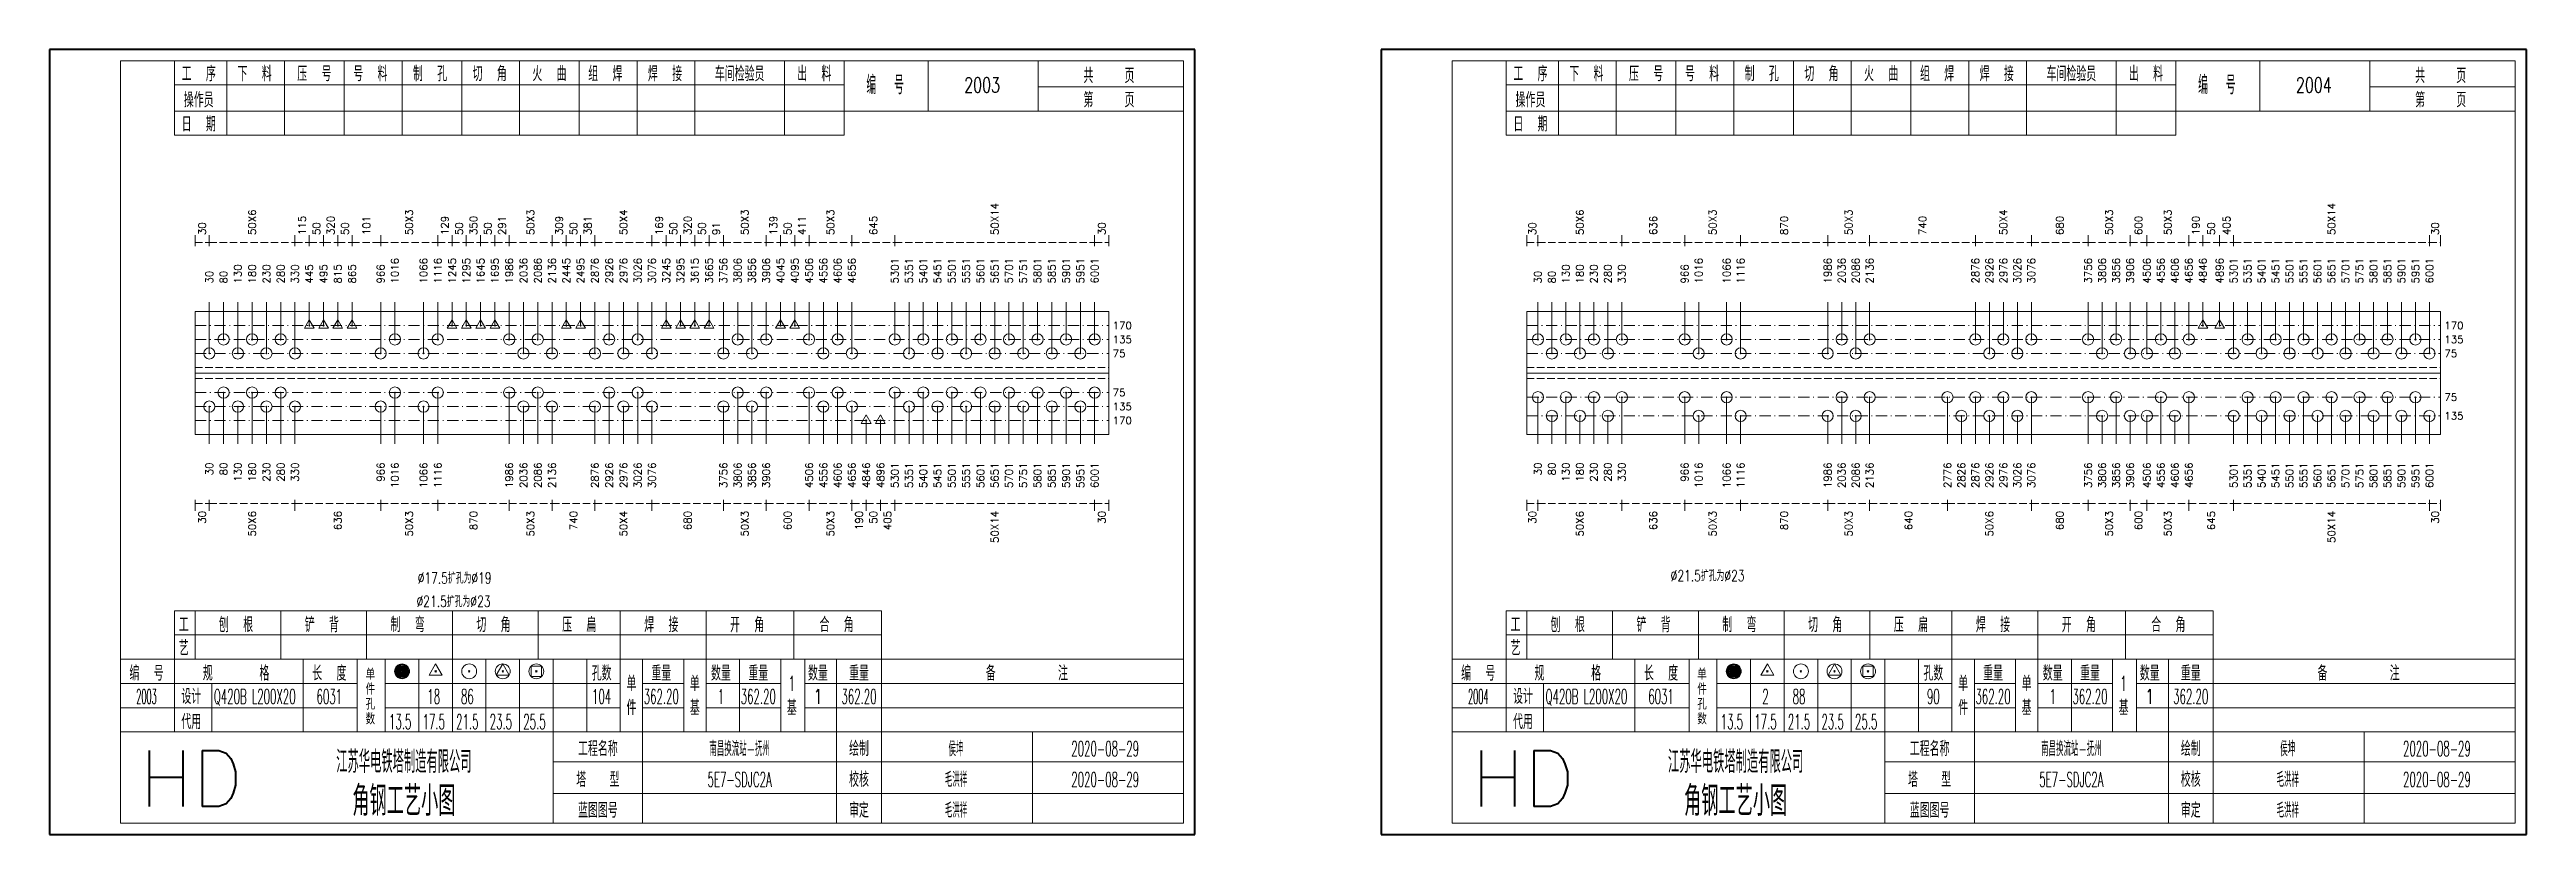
# Model space of a CAD drawing. Extents: x 0 to 5305, y 0 to 1513.
# Drawn here: x 714 to 1378, y 1302 to 1513 of the extents above; entities that cross this region are included whole.
import ezdxf
from ezdxf.enums import TextEntityAlignment as Align

# ---------------------------------------------------------------- set-up
doc = ezdxf.new("R2010")
doc.units = 0
doc.header["$MEASUREMENT"] = 0
doc.linetypes.add('一点画线', pattern=[5.2, 3, -1, 0.2, -1])
doc.linetypes.add('虚线', pattern=[2.75, 2, -0.75])
doc.layers.get('0').update_dxf_attribs({"linetype": 'CONTINUOUS', "lineweight": 25})
doc.layers.add('1', color=7, linetype='CONTINUOUS', lineweight=25)
doc.layers.add('4', color=7, linetype='CONTINUOUS', lineweight=25)
doc.styles.get("Standard").update_dxf_attribs({"font": 'simplex.shx', "width": 0.7, "height": 3, "bigfont": 'gbhzfs.shx'})

msp = doc.modelspace()

# ---------------------------------------------------------------- texts
at = {"color": 8, "linetype": 'Continuous', "lineweight": 9}
for s, p in [('50X6', (768.31, 1463.25)), ('115', (781.71, 1463.25)), ('320', (789.37, 1463.25)), ('101', (798.94, 1463.25)), ('50X3', (810.42, 1463.25)), ('129', (819.99, 1463.25)), ('350', (827.65, 1463.25)), ('291', (835.3, 1463.25)), ('50X3', (842.96, 1463.25)), ('309', (850.62, 1463.25)), ('381', (858.27, 1463.25)), ('50X4', (867.84, 1463.25)), ('169', (877.41, 1463.25)), ('320', (885.07, 1463.25)), ('50X3', (900.38, 1463.25)), ('139', (908.04, 1463.25)), ('411', (915.7, 1463.25)), ('50X3', (923.35, 1463.25)), ('645', (934.84, 1463.25)), ('50X14', (967.38, 1463.25)), ('50X6', (1124.25, 1463.25)), ('636', (1143.92, 1463.25)), ('50X3', (1159.84, 1463.25)), ('870', (1179.01, 1463.25)), ('50X3', (1196.3, 1463.25)), ('740', (1216.1, 1463.25)), ('50X4', (1237.77, 1463.25)), ('680', (1252.89, 1463.25)), ('50X3', (1266.12, 1463.25)), ('600', (1274, 1463.25)), ('50X3', (1281.88, 1463.25)), ('190', (1289.38, 1463.25)), ('405', (1297.62, 1463.25)), ('50X14', (1325.75, 1463.25)), ('30', (754.91, 1463.25)), ('50', (785.54, 1463.25)), ('50', (793.2, 1463.25)), ('50', (823.82, 1463.25)), ('50', (831.48, 1463.25)), ('50', (854.45, 1463.25)), ('50', (881.24, 1463.25)), ('50', (888.9, 1463.25)), ('91', (892.73, 1463.25)), ('50', (911.87, 1463.25)), ('30', (996.09, 1463.25)), ('30', (1111.5, 1463.25)), ('50', (1293.5, 1463.25)), ('30', (1353.5, 1463.25))]:
    msp.add_text(s, height=2, rotation=90, dxfattribs=at).set_placement(p, align=Align.MIDDLE_LEFT)
at = {"color": 7, "linetype": 'Continuous', "lineweight": 13}
for s, p in [('130', (764.48, 1450.25)), ('180', (768.31, 1450.25)), ('230', (772.14, 1450.25)), ('280', (775.97, 1450.25)), ('330', (779.8, 1450.25)), ('445', (783.62, 1450.25)), ('495', (787.45, 1450.25)), ('815', (791.28, 1450.25)), ('865', (795.11, 1450.25)), ('966', (802.77, 1450.25)), ('1016', (806.59, 1450.25)), ('1066', (814.25, 1450.25)), ('1116', (818.08, 1450.25)), ('1245', (821.91, 1450.25)), ('1295', (825.73, 1450.25)), ('1645', (829.56, 1450.25)), ('1695', (833.39, 1450.25)), ('1986', (837.22, 1450.25)), ('2036', (841.05, 1450.25)), ('2086', (844.88, 1450.25)), ('2136', (848.7, 1450.25)), ('2445', (852.53, 1450.25)), ('2495', (856.36, 1450.25)), ('2876', (860.19, 1450.25)), ('2926', (864.02, 1450.25)), ('2976', (867.84, 1450.25)), ('3026', (871.67, 1450.25)), ('3076', (875.5, 1450.25)), ('3245', (879.33, 1450.25)), ('3295', (883.16, 1450.25)), ('3615', (886.98, 1450.25)), ('3665', (890.81, 1450.25)), ('3756', (894.64, 1450.25)), ('3806', (898.47, 1450.25)), ('3856', (902.3, 1450.25)), ('3906', (906.12, 1450.25)), ('4045', (909.95, 1450.25)), ('4095', (913.78, 1450.25)), ('4506', (917.61, 1450.25)), ('4556', (921.44, 1450.25)), ('4606', (925.27, 1450.25)), ('4656', (929.09, 1450.25)), ('5301', (940.58, 1450.25)), ('5351', (944.41, 1450.25)), ('5401', (948.23, 1450.25)), ('5451', (952.06, 1450.25)), ('5501', (955.89, 1450.25)), ('5551', (959.72, 1450.25)), ('5601', (963.55, 1450.25)), ('5651', (967.38, 1450.25)), ('5701', (971.2, 1450.25)), ('5751', (975.03, 1450.25)), ('5801', (978.86, 1450.25)), ('5851', (982.69, 1450.25)), ('5901', (986.52, 1450.25)), ('5951', (990.34, 1450.25)), ('6001', (994.17, 1450.25)), ('130', (1120.5, 1450.25)), ('180', (1124.25, 1450.25)), ('230', (1128, 1450.25)), ('280', (1131.75, 1450.25)), ('330', (1135.5, 1450.25)), ('966', (1152.34, 1450.25)), ('1016', (1156.09, 1450.25)), ('1066', (1163.59, 1450.25)), ('1116', (1167.34, 1450.25)), ('1986', (1190.68, 1450.25)), ('2036', (1194.43, 1450.25)), ('2086', (1198.18, 1450.25)), ('2136', (1201.93, 1450.25)), ('2876', (1230.27, 1450.25)), ('2926', (1234.02, 1450.25)), ('2976', (1237.77, 1450.25)), ('3026', (1241.52, 1450.25)), ('3076', (1245.27, 1450.25)), ('3756', (1260.5, 1450.25)), ('3806', (1264.25, 1450.25)), ('3856', (1268, 1450.25)), ('3906', (1271.75, 1450.25)), ('4506', (1276.25, 1450.25)), ('4556', (1280, 1450.25)), ('4606', (1283.75, 1450.25)), ('4656', (1287.5, 1450.25)), ('4846', (1291.25, 1450.25)), ('4896', (1295.75, 1450.25)), ('5301', (1299.5, 1450.25)), ('5351', (1303.25, 1450.25)), ('5401', (1307, 1450.25)), ('5451', (1310.75, 1450.25)), ('5501', (1314.5, 1450.25)), ('5551', (1318.25, 1450.25)), ('5601', (1322, 1450.25)), ('5651', (1325.75, 1450.25)), ('5701', (1329.5, 1450.25)), ('5751', (1333.25, 1450.25)), ('5801', (1337, 1450.25)), ('5851', (1340.75, 1450.25)), ('5901', (1344.5, 1450.25)), ('5951', (1348.25, 1450.25)), ('6001', (1352, 1450.25)), ('30', (756.83, 1450.25)), ('80', (760.66, 1450.25)), ('30', (1113, 1450.25)), ('80', (1116.75, 1450.25))]:
    msp.add_text(s, height=2, rotation=90, dxfattribs=at).set_placement(p, align=Align.MIDDLE_LEFT)
for s, p in [('170', (999, 1439)), ('135', (999, 1435.25)), ('170', (1356, 1439)), ('135', (1356, 1435.25)), ('75', (999, 1431.5)), ('75', (1356, 1431.5)), ('75', (999, 1421)), ('135', (999, 1417.25)), ('170', (999, 1413.5)), ('75', (1356, 1419.75)), ('135', (1356, 1414.75))]:
    msp.add_text(s, height=2, dxfattribs=at).set_placement(p, align=Align.MIDDLE_LEFT)
at = {"color": 8, "linetype": 'Continuous', "lineweight": 9}
for s, p in [('30', (754.91, 1389.25)), ('50X6', (768.31, 1389.25)), ('636', (791.28, 1389.25)), ('50X3', (810.42, 1389.25)), ('870', (827.65, 1389.25)), ('50X3', (842.96, 1389.25)), ('740', (854.45, 1389.25)), ('50X4', (867.84, 1389.25)), ('680', (885.07, 1389.25)), ('50X3', (900.38, 1389.25)), ('600', (911.87, 1389.25)), ('50X3', (923.35, 1389.25)), ('190', (931.01, 1389.25)), ('50', (934.84, 1389.25)), ('405', (938.66, 1389.25)), ('50X14', (967.38, 1389.25)), ('30', (996.09, 1389.25)), ('30', (1111.5, 1389.25)), ('50X6', (1124.25, 1389.25)), ('636', (1143.92, 1389.25)), ('50X3', (1159.84, 1389.25)), ('870', (1179.01, 1389.25)), ('50X3', (1196.3, 1389.25)), ('640', (1212.35, 1389.25)), ('50X6', (1234.02, 1389.25)), ('680', (1252.89, 1389.25)), ('50X3', (1266.12, 1389.25)), ('600', (1274, 1389.25)), ('50X3', (1281.88, 1389.25)), ('645', (1293.5, 1389.25)), ('50X14', (1325.75, 1389.25)), ('30', (1353.5, 1389.25))]:
    msp.add_text(s, height=2, rotation=90, dxfattribs=at).set_placement(p, align=Align.MIDDLE_RIGHT)
at = {"color": 0, "linetype": 'Continuous', "char_height": 3, "width": 77.4687, "attachment_point": 1}
for s, insert in [('∅17.5扩孔为∅19', (812.7, 1372.79)), ('∅21.5扩孔为∅23', (1148.57, 1373.42)), ('∅21.5扩孔为∅23', (812.39, 1366.51))]:
    msp.add_mtext(s, dxfattribs=dict(at, insert=insert))
at = {"layer": '1', "color": 7, "linetype": 'Continuous', "lineweight": 13}
for s, p in [('30', (756.83, 1402.25)), ('80', (760.66, 1402.25)), ('130', (764.48, 1402.25)), ('180', (768.31, 1402.25)), ('230', (772.14, 1402.25)), ('280', (775.97, 1402.25)), ('330', (779.8, 1402.25)), ('966', (802.77, 1402.25)), ('1016', (806.59, 1402.25)), ('1066', (814.25, 1402.25)), ('1116', (818.08, 1402.25)), ('1986', (837.22, 1402.25)), ('2036', (841.05, 1402.25)), ('2086', (844.88, 1402.25)), ('2136', (848.7, 1402.25)), ('2876', (860.19, 1402.25)), ('2926', (864.02, 1402.25)), ('2976', (867.84, 1402.25)), ('3026', (871.67, 1402.25)), ('3076', (875.5, 1402.25)), ('3756', (894.64, 1402.25)), ('3806', (898.47, 1402.25)), ('3856', (902.3, 1402.25)), ('3906', (906.12, 1402.25)), ('4506', (917.61, 1402.25)), ('4556', (921.44, 1402.25)), ('4606', (925.27, 1402.25)), ('4656', (929.09, 1402.25)), ('4846', (932.92, 1402.25)), ('4896', (936.75, 1402.25)), ('5301', (940.58, 1402.25)), ('5351', (944.41, 1402.25)), ('5401', (948.23, 1402.25)), ('5451', (952.06, 1402.25)), ('5501', (955.89, 1402.25)), ('5551', (959.72, 1402.25)), ('5601', (963.55, 1402.25)), ('5651', (967.38, 1402.25)), ('5701', (971.2, 1402.25)), ('5751', (975.03, 1402.25)), ('5801', (978.86, 1402.25)), ('5851', (982.69, 1402.25)), ('5901', (986.52, 1402.25)), ('5951', (990.34, 1402.25)), ('6001', (994.17, 1402.25)), ('30', (1113, 1402.25)), ('80', (1116.75, 1402.25)), ('130', (1120.5, 1402.25)), ('180', (1124.25, 1402.25)), ('230', (1128, 1402.25)), ('280', (1131.75, 1402.25)), ('330', (1135.5, 1402.25)), ('966', (1152.34, 1402.25)), ('1016', (1156.09, 1402.25)), ('1066', (1163.59, 1402.25)), ('1116', (1167.34, 1402.25)), ('1986', (1190.68, 1402.25)), ('2036', (1194.43, 1402.25)), ('2086', (1198.18, 1402.25)), ('2136', (1201.93, 1402.25)), ('2776', (1222.77, 1402.25)), ('2826', (1226.52, 1402.25)), ('2876', (1230.27, 1402.25)), ('2926', (1234.02, 1402.25)), ('2976', (1237.77, 1402.25)), ('3026', (1241.52, 1402.25)), ('3076', (1245.27, 1402.25)), ('3756', (1260.5, 1402.25)), ('3806', (1264.25, 1402.25)), ('3856', (1268, 1402.25)), ('3906', (1271.75, 1402.25)), ('4506', (1276.25, 1402.25)), ('4556', (1280, 1402.25)), ('4606', (1283.75, 1402.25)), ('4656', (1287.5, 1402.25)), ('5301', (1299.5, 1402.25)), ('5351', (1303.25, 1402.25)), ('5401', (1307, 1402.25)), ('5451', (1310.75, 1402.25)), ('5501', (1314.5, 1402.25)), ('5551', (1318.25, 1402.25)), ('5601', (1322, 1402.25)), ('5651', (1325.75, 1402.25)), ('5701', (1329.5, 1402.25)), ('5751', (1333.25, 1402.25)), ('5801', (1337, 1402.25)), ('5851', (1340.75, 1402.25)), ('5901', (1344.5, 1402.25)), ('5951', (1348.25, 1402.25)), ('6001', (1352, 1402.25))]:
    msp.add_text(s, height=2, rotation=90, dxfattribs=at).set_placement(p, align=Align.MIDDLE_RIGHT)
at = {"layer": '4', "color": 1, "linetype": 'Continuous', "lineweight": 13}
for s, height, width, p in [('工  序', 4, 0.7, (754, 1506.5)), ('下  料', 4, 0.7, (769, 1506.5)), ('压  号', 4, 0.7, (785, 1506.5)), ('号  料', 4, 0.7, (800, 1506.5)), ('制  孔', 4, 0.7, (816, 1506.5)), ('切  角', 4, 0.7, (832, 1506.5)), ('火  曲', 4, 0.7, (848, 1506.5)), ('组  焊', 4, 0.7, (863, 1506.5)), ('焊  接', 4, 0.7, (879, 1506.5)), ('车间检验员', 4, 0.7, (899, 1506.5)), ('出  料', 4, 0.7, (919, 1506.5)), ('共    页', 4, 0.7, (998, 1506)), ('工  序', 4, 0.7, (1111, 1506.5)), ('下  料', 4, 0.7, (1126, 1506.5)), ('压  号', 4, 0.7, (1142, 1506.5)), ('号  料', 4, 0.7, (1157, 1506.5)), ('制  孔', 4, 0.7, (1173, 1506.5)), ('切  角', 4, 0.7, (1189, 1506.5)), ('火  曲', 4, 0.7, (1205, 1506.5)), ('组  焊', 4, 0.7, (1220, 1506.5)), ('焊  接', 4, 0.7, (1236, 1506.5)), ('车间检验员', 4, 0.7, (1256, 1506.5)), ('出  料', 4, 0.7, (1276, 1506.5)), ('共    页', 4, 0.7, (1355, 1506)), ('操作员', 4, 0.7, (754, 1499.5)), ('编  号', 5, 0.7, (938, 1503.5)), ('2003', 4, 0.7, (964, 1503.5)), ('第    页', 4, 0.7, (998, 1499.5)), ('操作员', 4, 0.7, (1111, 1499.5)), ('编  号', 5, 0.7, (1295, 1503.5)), ('2004', 4, 0.7, (1321, 1503.5)), ('第    页', 4, 0.7, (1355, 1499.5)), ('日  期', 4, 0.7, (754, 1493)), ('日  期', 4, 0.7, (1111, 1493)), ('制  弯', 4, 0.7, (810, 1358.75)), ('制  弯', 4, 0.7, (1167, 1358.75)), ('工', 4, 0.7, (750, 1358.75)), ('艺', 4, 0.7, (750, 1352.5)), ('刨  根', 4, 0.7, (764, 1358.75)), ('铲  背', 4, 0.7, (787, 1358.75)), ('切  角', 4, 0.7, (833, 1358.75)), ('压  扁', 4, 0.7, (856, 1358.75)), ('焊  接', 4, 0.7, (878, 1358.75)), ('开  角', 4, 0.7, (901, 1358.75)), ('合  角', 4, 0.7, (925, 1358.75)), ('工', 4, 0.7, (1107, 1358.75)), ('艺', 4, 0.7, (1107, 1352.5)), ('刨  根', 4, 0.7, (1121, 1358.75)), ('铲  背', 4, 0.7, (1144, 1358.75)), ('切  角', 4, 0.7, (1190, 1358.75)), ('压  扁', 4, 0.7, (1213, 1358.75)), ('焊  接', 4, 0.7, (1235, 1358.75)), ('开  角', 4, 0.7, (1258, 1358.75)), ('合  角', 4, 0.7, (1282, 1358.75)), ('编  号', 4, 0.7, (740, 1345.75)), ('规      格', 4, 0.7, (764, 1345.75)), ('长  度', 4, 0.7, (789, 1345.75)), ('孔数', 4, 0.7, (862, 1345.75)), ('重量', 4, 0.7, (878, 1345.75)), ('数量', 4, 0.7, (894, 1345.75)), ('重量', 4, 0.7, (904, 1345.75)), ('数量', 4, 0.7, (920, 1345.75)), ('重量', 4, 0.7, (931, 1345.75)), ('备        注', 4, 0.7, (976, 1345.75)), ('编  号', 4, 0.7, (1097, 1345.75)), ('规      格', 4, 0.7, (1121, 1345.75)), ('长  度', 4, 0.7, (1146, 1345.75)), ('孔数', 4, 0.7, (1219, 1345.75)), ('重量', 4, 0.7, (1235, 1345.75)), ('数量', 4, 0.7, (1251, 1345.75)), ('重量', 4, 0.7, (1261, 1345.75)), ('数量', 4, 0.7, (1277, 1345.75)), ('重量', 4, 0.7, (1288, 1345.75)), ('备        注', 4, 0.7, (1333, 1345.75)), ('2003', 4, 0.4, (740, 1339.5)), ('设计', 4, 0.7, (752, 1339.5)), ('Q420B L200X20', 4, 0.5, (769, 1339.5)), ('6031', 4, 0.5, (789, 1339.5)), ('18', 4, 0.5, (817, 1339.5)), ('86', 4, 0.5, (826, 1339.5)), ('104', 4, 0.5, (862, 1339.5)), ('单', 4, 0.7, (870, 1343)), ('362.20', 4, 0.5, (878, 1339.5)), ('单', 4, 0.7, (887, 1343)), ('1', 4, 0.5, (894, 1339.5)), ('362.20', 4, 0.5, (904, 1339.5)), ('1', 4, 0.5, (913, 1343)), ('1', 4, 0.7, (920, 1339.5)), ('362.20', 4, 0.5, (931, 1339.5)), ('2004', 4, 0.4, (1097, 1339.5)), ('设计', 4, 0.7, (1109, 1339.5)), ('Q420B L200X20', 4, 0.5, (1126, 1339.5)), ('6031', 4, 0.5, (1146, 1339.5)), ('2', 4, 0.5, (1174, 1339.5)), ('88', 4, 0.5, (1183, 1339.5)), ('90', 4, 0.5, (1219, 1339.5)), ('单', 4, 0.7, (1227, 1343)), ('362.20', 4, 0.5, (1235, 1339.5)), ('单', 4, 0.7, (1244, 1343)), ('1', 4, 0.5, (1251, 1339.5)), ('362.20', 4, 0.5, (1261, 1339.5)), ('1', 4, 0.5, (1270, 1343)), ('1', 4, 0.7, (1277, 1339.5)), ('362.20', 4, 0.5, (1288, 1339.5)), ('代用', 4, 0.7, (752, 1332.75)), ('13.5', 4, 0.5, (808, 1332.75)), ('17.5', 4, 0.5, (817, 1332.75)), ('21.5', 4, 0.5, (826, 1332.75)), ('23.5', 4, 0.5, (835, 1332.75)), ('25.5', 4, 0.5, (844, 1332.75)), ('件', 4, 0.7, (870, 1336.5)), ('基', 4, 0.7, (887, 1336.5)), ('基', 4, 0.7, (913, 1336.5)), ('代用', 4, 0.7, (1109, 1332.75)), ('13.5', 4, 0.5, (1165, 1332.75)), ('17.5', 4, 0.5, (1174, 1332.75)), ('21.5', 4, 0.5, (1183, 1332.75)), ('23.5', 4, 0.5, (1192, 1332.75)), ('25.5', 4, 0.5, (1201, 1332.75)), ('件', 4, 0.7, (1227, 1336.5)), ('基', 4, 0.7, (1244, 1336.5)), ('基', 4, 0.7, (1270, 1336.5)), ('江苏华电铁塔制造有限公司', 6, 0.7, (809, 1322)), ('工程名称', 4, 0.7, (861, 1325.5)), ('南昌换流站-抚州', 4, 0.5, (899, 1325.5)), ('绘制', 4, 0.7, (931, 1325.5)), ('侯坤', 4, 0.5, (957, 1325.5)), ('2020-08-29', 4, 0.5, (997, 1325.5)), ('江苏华电铁塔制造有限公司', 6, 0.7, (1166, 1322)), ('工程名称', 4, 0.7, (1218, 1325.5)), ('南昌换流站-抚州', 4, 0.5, (1256, 1325.5)), ('绘制', 4, 0.7, (1288, 1325.5)), ('侯坤', 4, 0.5, (1314, 1325.5)), ('2020-08-29', 4, 0.5, (1354, 1325.5)), ('角钢工艺小图', 8, 0.8, (809, 1311.5)), ('塔   型', 4, 0.7, (861, 1317.25)), ('5E7-SDJC2A', 4, 0.5, (899, 1317.25)), ('校核', 4, 0.7, (931, 1317.25)), ('毛洪祥', 4, 0.5, (957, 1317.25)), ('2020-08-29', 4, 0.5, (997, 1317.25)), ('角钢工艺小图', 8, 0.8, (1166, 1311.5)), ('塔   型', 4, 0.7, (1218, 1317.25)), ('5E7-SDJC2A', 4, 0.5, (1256, 1317.25)), ('校核', 4, 0.7, (1288, 1317.25)), ('毛洪祥', 4, 0.5, (1314, 1317.25)), ('2020-08-29', 4, 0.5, (1354, 1317.25)), ('蓝图图号', 4, 0.7, (861, 1309)), ('审定', 4, 0.7, (931, 1309)), ('毛洪祥', 4, 0.5, (957, 1309)), ('蓝图图号', 4, 0.7, (1218, 1309)), ('审定', 4, 0.7, (1288, 1309)), ('毛洪祥', 4, 0.5, (1314, 1309))]:
    msp.add_text(s, height=height, dxfattribs=dict(at, width=width)).set_placement(p, align=Align.MIDDLE_CENTER)
for s, height, p in [('件', 3, (800, 1341.5)), ('单', 3, (800, 1345.5)), ('件', 3, (1157, 1341.5)), ('单', 3, (1157, 1345.5)), ('孔', 3, (800, 1337.5)), ('数', 3, (800, 1333.5)), ('孔', 3, (1157, 1337.5)), ('数', 3, (1157, 1333.5)), ('HD', 15, (752, 1317.5)), ('HD', 15, (1109, 1317.5))]:
    msp.add_text(s, height=height, dxfattribs=at).set_placement(p, align=Align.MIDDLE_CENTER)

# ---------------------------------------------------------------- linework, layer by layer
at = {"color": 8, "linetype": 'Continuous', "lineweight": 9}
for p, q in [((753, 1460.25), (753, 1463.25)), ((756.83, 1460.25), (756.83, 1463.25)), ((756.83, 1460.25), (756.83, 1463.25)), ((779.8, 1460.25), (779.8, 1463.25)), ((779.8, 1460.25), (779.8, 1463.25)), ((783.62, 1460.25), (783.62, 1463.25)), ((783.62, 1460.25), (783.62, 1463.25)), ((787.45, 1460.25), (787.45, 1463.25)), ((787.45, 1460.25), (787.45, 1463.25)), ((791.28, 1460.25), (791.28, 1463.25)), ((791.28, 1460.25), (791.28, 1463.25)), ((795.11, 1460.25), (795.11, 1463.25)), ((795.11, 1460.25), (795.11, 1463.25)), ((802.77, 1460.25), (802.77, 1463.25)), ((802.77, 1460.25), (802.77, 1463.25)), ((818.08, 1460.25), (818.08, 1463.25)), ((818.08, 1460.25), (818.08, 1463.25)), ((821.91, 1460.25), (821.91, 1463.25)), ((821.91, 1460.25), (821.91, 1463.25)), ((825.73, 1460.25), (825.73, 1463.25)), ((825.73, 1460.25), (825.73, 1463.25)), ((829.56, 1460.25), (829.56, 1463.25)), ((829.56, 1460.25), (829.56, 1463.25)), ((833.39, 1460.25), (833.39, 1463.25)), ((833.39, 1460.25), (833.39, 1463.25)), ((837.22, 1460.25), (837.22, 1463.25)), ((837.22, 1460.25), (837.22, 1463.25)), ((848.7, 1460.25), (848.7, 1463.25)), ((848.7, 1460.25), (848.7, 1463.25)), ((852.53, 1460.25), (852.53, 1463.25)), ((852.53, 1460.25), (852.53, 1463.25)), ((856.36, 1460.25), (856.36, 1463.25)), ((856.36, 1460.25), (856.36, 1463.25)), ((860.19, 1460.25), (860.19, 1463.25)), ((860.19, 1460.25), (860.19, 1463.25)), ((875.5, 1460.25), (875.5, 1463.25)), ((875.5, 1460.25), (875.5, 1463.25)), ((879.33, 1460.25), (879.33, 1463.25)), ((879.33, 1460.25), (879.33, 1463.25)), ((883.16, 1460.25), (883.16, 1463.25)), ((883.16, 1460.25), (883.16, 1463.25)), ((886.98, 1460.25), (886.98, 1463.25)), ((886.98, 1460.25), (886.98, 1463.25)), ((890.81, 1460.25), (890.81, 1463.25)), ((890.81, 1460.25), (890.81, 1463.25)), ((894.64, 1460.25), (894.64, 1463.25)), ((894.64, 1460.25), (894.64, 1463.25)), ((906.12, 1460.25), (906.12, 1463.25)), ((906.12, 1460.25), (906.12, 1463.25)), ((909.95, 1460.25), (909.95, 1463.25)), ((909.95, 1460.25), (909.95, 1463.25)), ((913.78, 1460.25), (913.78, 1463.25)), ((913.78, 1460.25), (913.78, 1463.25)), ((917.61, 1460.25), (917.61, 1463.25)), ((917.61, 1460.25), (917.61, 1463.25)), ((929.09, 1460.25), (929.09, 1463.25)), ((929.09, 1460.25), (929.09, 1463.25)), ((940.58, 1460.25), (940.58, 1463.25)), ((940.58, 1460.25), (940.58, 1463.25)), ((994.17, 1460.25), (994.17, 1463.25)), ((994.17, 1460.25), (994.17, 1463.25)), ((998, 1460.25), (998, 1463.25)), ((1110, 1460.25), (1110, 1463.25)), ((1113, 1460.25), (1113, 1463.25)), ((1113, 1460.25), (1113, 1463.25)), ((1135.5, 1460.25), (1135.5, 1463.25)), ((1135.5, 1460.25), (1135.5, 1463.25)), ((1152.34, 1460.25), (1152.34, 1463.25)), ((1152.34, 1460.25), (1152.34, 1463.25)), ((1167.34, 1460.25), (1167.34, 1463.25)), ((1167.34, 1460.25), (1167.34, 1463.25)), ((1190.68, 1460.25), (1190.68, 1463.25)), ((1190.68, 1460.25), (1190.68, 1463.25)), ((1201.93, 1460.25), (1201.93, 1463.25)), ((1201.93, 1460.25), (1201.93, 1463.25)), ((1230.27, 1460.25), (1230.27, 1463.25)), ((1230.27, 1460.25), (1230.27, 1463.25)), ((1245.27, 1460.25), (1245.27, 1463.25)), ((1245.27, 1460.25), (1245.27, 1463.25)), ((1260.5, 1460.25), (1260.5, 1463.25)), ((1260.5, 1460.25), (1260.5, 1463.25)), ((1271.75, 1460.25), (1271.75, 1463.25)), ((1271.75, 1460.25), (1271.75, 1463.25)), ((1276.25, 1460.25), (1276.25, 1463.25)), ((1276.25, 1460.25), (1276.25, 1463.25)), ((1287.5, 1460.25), (1287.5, 1463.25)), ((1287.5, 1460.25), (1287.5, 1463.25)), ((1291.25, 1460.25), (1291.25, 1463.25)), ((1291.25, 1460.25), (1291.25, 1463.25)), ((1295.75, 1460.25), (1295.75, 1463.25)), ((1295.75, 1460.25), (1295.75, 1463.25)), ((1299.5, 1460.25), (1299.5, 1463.25)), ((1299.5, 1460.25), (1299.5, 1463.25)), ((1352, 1460.25), (1352, 1463.25)), ((1352, 1460.25), (1352, 1463.25)), ((1355, 1460.25), (1355, 1463.25)), ((753, 1392.25), (753, 1389.25)), ((756.83, 1392.25), (756.83, 1389.25)), ((756.83, 1392.25), (756.83, 1389.25)), ((779.8, 1392.25), (779.8, 1389.25)), ((779.8, 1392.25), (779.8, 1389.25)), ((802.77, 1392.25), (802.77, 1389.25)), ((802.77, 1392.25), (802.77, 1389.25)), ((818.08, 1392.25), (818.08, 1389.25)), ((818.08, 1392.25), (818.08, 1389.25)), ((837.22, 1392.25), (837.22, 1389.25)), ((837.22, 1392.25), (837.22, 1389.25)), ((848.7, 1392.25), (848.7, 1389.25)), ((848.7, 1392.25), (848.7, 1389.25)), ((860.19, 1392.25), (860.19, 1389.25)), ((860.19, 1392.25), (860.19, 1389.25)), ((875.5, 1392.25), (875.5, 1389.25)), ((875.5, 1392.25), (875.5, 1389.25)), ((894.64, 1392.25), (894.64, 1389.25)), ((894.64, 1392.25), (894.64, 1389.25)), ((906.12, 1392.25), (906.12, 1389.25)), ((906.12, 1392.25), (906.12, 1389.25)), ((917.61, 1392.25), (917.61, 1389.25)), ((917.61, 1392.25), (917.61, 1389.25)), ((929.09, 1392.25), (929.09, 1389.25)), ((929.09, 1392.25), (929.09, 1389.25)), ((932.92, 1392.25), (932.92, 1389.25)), ((932.92, 1392.25), (932.92, 1389.25)), ((936.75, 1392.25), (936.75, 1389.25)), ((936.75, 1392.25), (936.75, 1389.25)), ((940.58, 1392.25), (940.58, 1389.25)), ((940.58, 1392.25), (940.58, 1389.25)), ((994.17, 1392.25), (994.17, 1389.25)), ((994.17, 1392.25), (994.17, 1389.25)), ((998, 1392.25), (998, 1389.25)), ((1110, 1392.25), (1110, 1389.25)), ((1113, 1392.25), (1113, 1389.25)), ((1113, 1392.25), (1113, 1389.25)), ((1135.5, 1392.25), (1135.5, 1389.25)), ((1135.5, 1392.25), (1135.5, 1389.25)), ((1152.34, 1392.25), (1152.34, 1389.25)), ((1152.34, 1392.25), (1152.34, 1389.25)), ((1167.34, 1392.25), (1167.34, 1389.25)), ((1167.34, 1392.25), (1167.34, 1389.25)), ((1190.68, 1392.25), (1190.68, 1389.25)), ((1190.68, 1392.25), (1190.68, 1389.25)), ((1201.93, 1392.25), (1201.93, 1389.25)), ((1201.93, 1392.25), (1201.93, 1389.25)), ((1222.77, 1392.25), (1222.77, 1389.25)), ((1222.77, 1392.25), (1222.77, 1389.25)), ((1245.27, 1392.25), (1245.27, 1389.25)), ((1245.27, 1392.25), (1245.27, 1389.25)), ((1260.5, 1392.25), (1260.5, 1389.25)), ((1260.5, 1392.25), (1260.5, 1389.25)), ((1271.75, 1392.25), (1271.75, 1389.25)), ((1271.75, 1392.25), (1271.75, 1389.25)), ((1276.25, 1392.25), (1276.25, 1389.25)), ((1276.25, 1392.25), (1276.25, 1389.25)), ((1287.5, 1392.25), (1287.5, 1389.25)), ((1287.5, 1392.25), (1287.5, 1389.25)), ((1299.5, 1392.25), (1299.5, 1389.25)), ((1299.5, 1392.25), (1299.5, 1389.25)), ((1352, 1392.25), (1352, 1389.25)), ((1352, 1392.25), (1352, 1389.25)), ((1355, 1392.25), (1355, 1389.25))]:
    msp.add_line(p, q, dxfattribs=at)
at = {"color": 8, "linetype": '虚线', "lineweight": 9}
for p, q in [((753, 1461.25), (756.83, 1461.25)), ((756.83, 1461.25), (779.8, 1461.25)), ((779.8, 1461.25), (783.62, 1461.25)), ((783.62, 1461.25), (787.45, 1461.25)), ((787.45, 1461.25), (791.28, 1461.25)), ((791.28, 1461.25), (795.11, 1461.25)), ((795.11, 1461.25), (802.77, 1461.25)), ((802.77, 1461.25), (818.08, 1461.25)), ((818.08, 1461.25), (821.91, 1461.25)), ((821.91, 1461.25), (825.73, 1461.25)), ((825.73, 1461.25), (829.56, 1461.25)), ((829.56, 1461.25), (833.39, 1461.25)), ((833.39, 1461.25), (837.22, 1461.25)), ((837.22, 1461.25), (848.7, 1461.25)), ((848.7, 1461.25), (852.53, 1461.25)), ((852.53, 1461.25), (856.36, 1461.25)), ((856.36, 1461.25), (860.19, 1461.25)), ((860.19, 1461.25), (875.5, 1461.25)), ((875.5, 1461.25), (879.33, 1461.25)), ((879.33, 1461.25), (883.16, 1461.25)), ((883.16, 1461.25), (886.98, 1461.25)), ((886.98, 1461.25), (890.81, 1461.25)), ((890.81, 1461.25), (894.64, 1461.25)), ((894.64, 1461.25), (906.12, 1461.25)), ((906.12, 1461.25), (909.95, 1461.25)), ((909.95, 1461.25), (913.78, 1461.25)), ((913.78, 1461.25), (917.61, 1461.25)), ((917.61, 1461.25), (929.09, 1461.25)), ((929.09, 1461.25), (940.58, 1461.25)), ((940.58, 1461.25), (994.17, 1461.25)), ((994.17, 1461.25), (998, 1461.25)), ((1110, 1461.25), (1113, 1461.25)), ((1113, 1461.25), (1135.5, 1461.25)), ((1135.5, 1461.25), (1152.34, 1461.25)), ((1152.34, 1461.25), (1167.34, 1461.25)), ((1167.34, 1461.25), (1190.68, 1461.25)), ((1190.68, 1461.25), (1201.93, 1461.25)), ((1201.93, 1461.25), (1230.27, 1461.25)), ((1230.27, 1461.25), (1245.27, 1461.25)), ((1245.27, 1461.25), (1260.5, 1461.25)), ((1260.5, 1461.25), (1271.75, 1461.25)), ((1271.75, 1461.25), (1276.25, 1461.25)), ((1276.25, 1461.25), (1287.5, 1461.25)), ((1287.5, 1461.25), (1291.25, 1461.25)), ((1291.25, 1461.25), (1295.75, 1461.25)), ((1295.75, 1461.25), (1299.5, 1461.25)), ((1299.5, 1461.25), (1352, 1461.25)), ((1352, 1461.25), (1355, 1461.25)), ((753, 1391.25), (756.83, 1391.25)), ((756.83, 1391.25), (779.8, 1391.25)), ((779.8, 1391.25), (802.77, 1391.25)), ((802.77, 1391.25), (818.08, 1391.25)), ((818.08, 1391.25), (837.22, 1391.25)), ((837.22, 1391.25), (848.7, 1391.25)), ((848.7, 1391.25), (860.19, 1391.25)), ((860.19, 1391.25), (875.5, 1391.25)), ((875.5, 1391.25), (894.64, 1391.25)), ((894.64, 1391.25), (906.12, 1391.25)), ((906.12, 1391.25), (917.61, 1391.25)), ((917.61, 1391.25), (929.09, 1391.25)), ((929.09, 1391.25), (932.92, 1391.25)), ((932.92, 1391.25), (936.75, 1391.25)), ((936.75, 1391.25), (940.58, 1391.25)), ((940.58, 1391.25), (994.17, 1391.25)), ((994.17, 1391.25), (998, 1391.25)), ((1110, 1391.25), (1113, 1391.25)), ((1113, 1391.25), (1135.5, 1391.25)), ((1135.5, 1391.25), (1152.34, 1391.25)), ((1152.34, 1391.25), (1167.34, 1391.25)), ((1167.34, 1391.25), (1190.68, 1391.25)), ((1190.68, 1391.25), (1201.93, 1391.25)), ((1201.93, 1391.25), (1222.77, 1391.25)), ((1222.77, 1391.25), (1245.27, 1391.25)), ((1245.27, 1391.25), (1260.5, 1391.25)), ((1260.5, 1391.25), (1271.75, 1391.25)), ((1271.75, 1391.25), (1276.25, 1391.25)), ((1276.25, 1391.25), (1287.5, 1391.25)), ((1287.5, 1391.25), (1299.5, 1391.25)), ((1299.5, 1391.25), (1352, 1391.25)), ((1352, 1391.25), (1355, 1391.25))]:
    msp.add_line(p, q, dxfattribs=at)
at = {"color": 7, "linetype": 'Continuous', "lineweight": 18}
for p, q in [((753, 1442.75), (753, 1409.75)), ((753, 1442.75), (998, 1442.75)), ((998, 1442.75), (998, 1409.75)), ((1110, 1442.75), (1110, 1409.75)), ((1110, 1442.75), (1355, 1442.75)), ((1355, 1442.75), (1355, 1409.75)), ((753, 1426.25), (998, 1426.25)), ((1110, 1426.25), (1355, 1426.25))]:
    msp.add_line(p, q, dxfattribs=at)
at = {"color": 7, "linetype": 'Continuous', "lineweight": 13}
for p, q in [((756.83, 1431.5), (756.83, 1445.25)), ((760.66, 1435.25), (760.66, 1445.25)), ((764.48, 1431.5), (764.48, 1445.25)), ((768.31, 1435.25), (768.31, 1445.25)), ((772.14, 1431.5), (772.14, 1445.25)), ((775.97, 1435.25), (775.97, 1445.25)), ((779.8, 1431.5), (779.8, 1445.25)), ((783.62, 1439), (783.62, 1445.25)), ((787.45, 1439), (787.45, 1445.25)), ((791.28, 1439), (791.28, 1445.25)), ((795.11, 1439), (795.11, 1445.25)), ((802.77, 1431.5), (802.77, 1445.25)), ((806.59, 1435.25), (806.59, 1445.25)), ((814.25, 1431.5), (814.25, 1445.25)), ((818.08, 1435.25), (818.08, 1445.25)), ((821.91, 1439), (821.91, 1445.25)), ((825.73, 1439), (825.73, 1445.25)), ((829.56, 1439), (829.56, 1445.25)), ((833.39, 1439), (833.39, 1445.25)), ((837.22, 1435.25), (837.22, 1445.25)), ((841.05, 1431.5), (841.05, 1445.25)), ((844.88, 1435.25), (844.88, 1445.25)), ((848.7, 1431.5), (848.7, 1445.25)), ((852.53, 1439), (852.53, 1445.25)), ((856.36, 1439), (856.36, 1445.25)), ((860.19, 1431.5), (860.19, 1445.25)), ((864.02, 1435.25), (864.02, 1445.25)), ((867.84, 1431.5), (867.84, 1445.25)), ((871.67, 1435.25), (871.67, 1445.25)), ((875.5, 1431.5), (875.5, 1445.25)), ((879.33, 1439), (879.33, 1445.25)), ((883.16, 1439), (883.16, 1445.25)), ((886.98, 1439), (886.98, 1445.25)), ((890.81, 1439), (890.81, 1445.25)), ((894.64, 1431.5), (894.64, 1445.25)), ((898.47, 1435.25), (898.47, 1445.25)), ((902.3, 1431.5), (902.3, 1445.25)), ((906.12, 1435.25), (906.12, 1445.25)), ((909.95, 1439), (909.95, 1445.25)), ((913.78, 1439), (913.78, 1445.25)), ((917.61, 1435.25), (917.61, 1445.25)), ((921.44, 1431.5), (921.44, 1445.25)), ((925.27, 1435.25), (925.27, 1445.25)), ((929.09, 1431.5), (929.09, 1445.25)), ((940.58, 1435.25), (940.58, 1445.25)), ((944.41, 1431.5), (944.41, 1445.25)), ((948.23, 1435.25), (948.23, 1445.25)), ((952.06, 1431.5), (952.06, 1445.25)), ((955.89, 1435.25), (955.89, 1445.25)), ((959.72, 1431.5), (959.72, 1445.25)), ((963.55, 1435.25), (963.55, 1445.25)), ((967.38, 1431.5), (967.38, 1445.25)), ((971.2, 1435.25), (971.2, 1445.25)), ((975.03, 1431.5), (975.03, 1445.25)), ((978.86, 1435.25), (978.86, 1445.25)), ((982.69, 1431.5), (982.69, 1445.25)), ((986.52, 1435.25), (986.52, 1445.25)), ((990.34, 1431.5), (990.34, 1445.25)), ((994.17, 1435.25), (994.17, 1445.25)), ((1113, 1435.25), (1113, 1445.25)), ((1116.75, 1431.5), (1116.75, 1445.25)), ((1120.5, 1435.25), (1120.5, 1445.25)), ((1124.25, 1431.5), (1124.25, 1445.25)), ((1128, 1435.25), (1128, 1445.25)), ((1131.75, 1431.5), (1131.75, 1445.25)), ((1135.5, 1435.25), (1135.5, 1445.25)), ((1152.34, 1435.25), (1152.34, 1445.25)), ((1156.09, 1431.5), (1156.09, 1445.25)), ((1163.59, 1435.25), (1163.59, 1445.25)), ((1167.34, 1431.5), (1167.34, 1445.25)), ((1190.68, 1431.5), (1190.68, 1445.25)), ((1194.43, 1435.25), (1194.43, 1445.25)), ((1198.18, 1431.5), (1198.18, 1445.25)), ((1201.93, 1435.25), (1201.93, 1445.25)), ((1230.27, 1435.25), (1230.27, 1445.25)), ((1234.02, 1431.5), (1234.02, 1445.25)), ((1237.77, 1435.25), (1237.77, 1445.25)), ((1241.52, 1431.5), (1241.52, 1445.25)), ((1245.27, 1435.25), (1245.27, 1445.25)), ((1260.5, 1435.25), (1260.5, 1445.25)), ((1264.25, 1431.5), (1264.25, 1445.25)), ((1268, 1435.25), (1268, 1445.25)), ((1271.75, 1431.5), (1271.75, 1445.25)), ((1276.25, 1431.5), (1276.25, 1445.25)), ((1280, 1435.25), (1280, 1445.25)), ((1283.75, 1431.5), (1283.75, 1445.25)), ((1287.5, 1435.25), (1287.5, 1445.25)), ((1291.25, 1439), (1291.25, 1445.25)), ((1295.75, 1439), (1295.75, 1445.25)), ((1299.5, 1431.5), (1299.5, 1445.25)), ((1303.25, 1435.25), (1303.25, 1445.25)), ((1307, 1431.5), (1307, 1445.25)), ((1310.75, 1435.25), (1310.75, 1445.25)), ((1314.5, 1431.5), (1314.5, 1445.25)), ((1318.25, 1435.25), (1318.25, 1445.25)), ((1322, 1431.5), (1322, 1445.25)), ((1325.75, 1435.25), (1325.75, 1445.25)), ((1329.5, 1431.5), (1329.5, 1445.25)), ((1333.25, 1435.25), (1333.25, 1445.25)), ((1337, 1431.5), (1337, 1445.25)), ((1340.75, 1435.25), (1340.75, 1445.25)), ((1344.5, 1431.5), (1344.5, 1445.25)), ((1348.25, 1435.25), (1348.25, 1445.25)), ((1352, 1431.5), (1352, 1445.25)), ((760.51, 1435.1), (760.81, 1435.4)), ((760.81, 1435.1), (760.51, 1435.4)), ((768.16, 1435.1), (768.46, 1435.4)), ((768.46, 1435.1), (768.16, 1435.4)), ((775.82, 1435.1), (776.12, 1435.4)), ((776.12, 1435.1), (775.82, 1435.4)), ((783.62, 1440.5), (782.33, 1438.25)), ((782.33, 1438.25), (784.92, 1438.25)), ((783.48, 1438.85), (783.77, 1439.15)), ((783.77, 1438.85), (783.48, 1439.15)), ((784.92, 1438.25), (783.62, 1440.5)), ((787.45, 1440.5), (786.15, 1438.25)), ((786.15, 1438.25), (788.75, 1438.25)), ((787.3, 1438.85), (787.6, 1439.15)), ((787.6, 1438.85), (787.3, 1439.15)), ((788.75, 1438.25), (787.45, 1440.5)), ((791.28, 1440.5), (789.98, 1438.25)), ((789.98, 1438.25), (792.58, 1438.25)), ((791.13, 1438.85), (791.43, 1439.15)), ((791.43, 1438.85), (791.13, 1439.15)), ((792.58, 1438.25), (791.28, 1440.5)), ((795.11, 1440.5), (793.81, 1438.25)), ((793.81, 1438.25), (796.41, 1438.25)), ((794.96, 1438.85), (795.26, 1439.15)), ((795.26, 1438.85), (794.96, 1439.15)), ((796.41, 1438.25), (795.11, 1440.5)), ((806.44, 1435.1), (806.74, 1435.4)), ((806.74, 1435.1), (806.44, 1435.4)), ((817.93, 1435.1), (818.23, 1435.4)), ((818.23, 1435.1), (817.93, 1435.4)), ((821.91, 1440.5), (820.61, 1438.25)), ((820.61, 1438.25), (823.21, 1438.25)), ((821.76, 1438.85), (822.06, 1439.15)), ((822.06, 1438.85), (821.76, 1439.15)), ((823.21, 1438.25), (821.91, 1440.5)), ((825.73, 1440.5), (824.44, 1438.25)), ((824.44, 1438.25), (827.03, 1438.25)), ((825.58, 1438.85), (825.88, 1439.15)), ((825.88, 1438.85), (825.58, 1439.15)), ((827.03, 1438.25), (825.73, 1440.5)), ((829.56, 1440.5), (828.26, 1438.25)), ((828.26, 1438.25), (830.86, 1438.25)), ((829.41, 1438.85), (829.71, 1439.15)), ((829.71, 1438.85), (829.41, 1439.15)), ((830.86, 1438.25), (829.56, 1440.5)), ((833.39, 1440.5), (832.09, 1438.25)), ((832.09, 1438.25), (834.69, 1438.25)), ((833.24, 1438.85), (833.54, 1439.15)), ((833.54, 1438.85), (833.24, 1439.15)), ((834.69, 1438.25), (833.39, 1440.5)), ((837.07, 1435.1), (837.37, 1435.4)), ((837.37, 1435.1), (837.07, 1435.4)), ((844.73, 1435.1), (845.02, 1435.4)), ((845.02, 1435.1), (844.73, 1435.4)), ((852.53, 1440.5), (851.23, 1438.25)), ((851.23, 1438.25), (853.83, 1438.25)), ((852.38, 1438.85), (852.68, 1439.15)), ((852.68, 1438.85), (852.38, 1439.15)), ((853.83, 1438.25), (852.53, 1440.5)), ((856.36, 1440.5), (855.06, 1438.25)), ((855.06, 1438.25), (857.66, 1438.25)), ((856.21, 1438.85), (856.51, 1439.15)), ((856.51, 1438.85), (856.21, 1439.15)), ((857.66, 1438.25), (856.36, 1440.5)), ((863.87, 1435.1), (864.17, 1435.4)), ((864.17, 1435.1), (863.87, 1435.4)), ((871.52, 1435.1), (871.82, 1435.4)), ((871.82, 1435.1), (871.52, 1435.4)), ((879.33, 1440.5), (878.03, 1438.25)), ((878.03, 1438.25), (880.63, 1438.25)), ((879.18, 1438.85), (879.48, 1439.15)), ((879.48, 1438.85), (879.18, 1439.15)), ((880.63, 1438.25), (879.33, 1440.5)), ((883.16, 1440.5), (881.86, 1438.25)), ((881.86, 1438.25), (884.46, 1438.25)), ((883.01, 1438.85), (883.31, 1439.15)), ((883.31, 1438.85), (883.01, 1439.15)), ((884.46, 1438.25), (883.16, 1440.5)), ((886.98, 1440.5), (885.69, 1438.25)), ((885.69, 1438.25), (888.28, 1438.25)), ((886.83, 1438.85), (887.13, 1439.15)), ((887.13, 1438.85), (886.83, 1439.15)), ((888.28, 1438.25), (886.98, 1440.5)), ((890.81, 1440.5), (889.51, 1438.25)), ((889.51, 1438.25), (892.11, 1438.25)), ((890.66, 1438.85), (890.96, 1439.15)), ((890.96, 1438.85), (890.66, 1439.15)), ((892.11, 1438.25), (890.81, 1440.5)), ((898.32, 1435.1), (898.62, 1435.4)), ((898.62, 1435.1), (898.32, 1435.4)), ((905.98, 1435.1), (906.27, 1435.4)), ((906.27, 1435.1), (905.98, 1435.4)), ((909.95, 1440.5), (908.65, 1438.25)), ((908.65, 1438.25), (911.25, 1438.25)), ((909.8, 1438.85), (910.1, 1439.15)), ((910.1, 1438.85), (909.8, 1439.15)), ((911.25, 1438.25), (909.95, 1440.5)), ((913.78, 1440.5), (912.48, 1438.25)), ((912.48, 1438.25), (915.08, 1438.25)), ((913.63, 1438.85), (913.93, 1439.15)), ((913.93, 1438.85), (913.63, 1439.15)), ((915.08, 1438.25), (913.78, 1440.5)), ((917.46, 1435.1), (917.76, 1435.4)), ((917.76, 1435.1), (917.46, 1435.4)), ((925.12, 1435.1), (925.42, 1435.4)), ((925.42, 1435.1), (925.12, 1435.4)), ((940.43, 1435.1), (940.73, 1435.4)), ((940.73, 1435.1), (940.43, 1435.4)), ((948.08, 1435.1), (948.38, 1435.4)), ((948.38, 1435.1), (948.08, 1435.4)), ((955.74, 1435.1), (956.04, 1435.4)), ((956.04, 1435.1), (955.74, 1435.4)), ((963.4, 1435.1), (963.7, 1435.4)), ((963.7, 1435.1), (963.4, 1435.4)), ((971.05, 1435.1), (971.35, 1435.4)), ((971.35, 1435.1), (971.05, 1435.4)), ((978.71, 1435.1), (979.01, 1435.4)), ((979.01, 1435.1), (978.71, 1435.4)), ((986.37, 1435.1), (986.67, 1435.4)), ((986.67, 1435.1), (986.37, 1435.4)), ((994.02, 1435.1), (994.32, 1435.4)), ((994.32, 1435.1), (994.02, 1435.4)), ((1112.85, 1435.1), (1113.15, 1435.4)), ((1113.15, 1435.1), (1112.85, 1435.4)), ((1120.35, 1435.1), (1120.65, 1435.4)), ((1120.65, 1435.1), (1120.35, 1435.4)), ((1127.85, 1435.1), (1128.15, 1435.4)), ((1128.15, 1435.1), (1127.85, 1435.4)), ((1135.35, 1435.1), (1135.65, 1435.4)), ((1135.65, 1435.1), (1135.35, 1435.4)), ((1152.19, 1435.1), (1152.49, 1435.4)), ((1152.49, 1435.1), (1152.19, 1435.4)), ((1163.44, 1435.1), (1163.74, 1435.4)), ((1163.74, 1435.1), (1163.44, 1435.4)), ((1194.28, 1435.1), (1194.58, 1435.4)), ((1194.58, 1435.1), (1194.28, 1435.4)), ((1201.78, 1435.1), (1202.08, 1435.4)), ((1202.08, 1435.1), (1201.78, 1435.4)), ((1230.12, 1435.1), (1230.42, 1435.4)), ((1230.42, 1435.1), (1230.12, 1435.4)), ((1237.62, 1435.1), (1237.92, 1435.4)), ((1237.92, 1435.1), (1237.62, 1435.4)), ((1245.12, 1435.1), (1245.42, 1435.4)), ((1245.42, 1435.1), (1245.12, 1435.4)), ((1260.35, 1435.1), (1260.65, 1435.4)), ((1260.65, 1435.1), (1260.35, 1435.4)), ((1267.85, 1435.1), (1268.15, 1435.4)), ((1268.15, 1435.1), (1267.85, 1435.4)), ((1279.85, 1435.1), (1280.15, 1435.4)), ((1280.15, 1435.1), (1279.85, 1435.4)), ((1287.35, 1435.1), (1287.65, 1435.4)), ((1287.65, 1435.1), (1287.35, 1435.4)), ((1291.25, 1440.5), (1289.95, 1438.25)), ((1289.95, 1438.25), (1292.55, 1438.25)), ((1291.1, 1438.85), (1291.4, 1439.15)), ((1291.4, 1438.85), (1291.1, 1439.15)), ((1292.55, 1438.25), (1291.25, 1440.5)), ((1295.75, 1440.5), (1294.45, 1438.25)), ((1294.45, 1438.25), (1297.05, 1438.25)), ((1295.6, 1438.85), (1295.9, 1439.15)), ((1295.9, 1438.85), (1295.6, 1439.15)), ((1297.05, 1438.25), (1295.75, 1440.5)), ((1303.1, 1435.1), (1303.4, 1435.4)), ((1303.4, 1435.1), (1303.1, 1435.4)), ((1310.6, 1435.1), (1310.9, 1435.4)), ((1310.9, 1435.1), (1310.6, 1435.4)), ((1318.1, 1435.1), (1318.4, 1435.4)), ((1318.4, 1435.1), (1318.1, 1435.4)), ((1325.6, 1435.1), (1325.9, 1435.4)), ((1325.9, 1435.1), (1325.6, 1435.4)), ((1333.1, 1435.1), (1333.4, 1435.4)), ((1333.4, 1435.1), (1333.1, 1435.4)), ((1340.6, 1435.1), (1340.9, 1435.4)), ((1340.9, 1435.1), (1340.6, 1435.4)), ((1348.1, 1435.1), (1348.4, 1435.4)), ((1348.4, 1435.1), (1348.1, 1435.4)), ((756.68, 1431.35), (756.98, 1431.65)), ((756.98, 1431.35), (756.68, 1431.65)), ((764.33, 1431.35), (764.63, 1431.65)), ((764.63, 1431.35), (764.33, 1431.65)), ((771.99, 1431.35), (772.29, 1431.65)), ((772.29, 1431.35), (771.99, 1431.65)), ((779.65, 1431.35), (779.95, 1431.65)), ((779.95, 1431.35), (779.65, 1431.65)), ((802.62, 1431.35), (802.92, 1431.65)), ((802.92, 1431.35), (802.62, 1431.65)), ((814.1, 1431.35), (814.4, 1431.65)), ((814.4, 1431.35), (814.1, 1431.65)), ((840.9, 1431.35), (841.2, 1431.65)), ((841.2, 1431.35), (840.9, 1431.65)), ((848.55, 1431.35), (848.85, 1431.65)), ((848.85, 1431.35), (848.55, 1431.65)), ((860.04, 1431.35), (860.34, 1431.65)), ((860.34, 1431.35), (860.04, 1431.65)), ((867.69, 1431.35), (867.99, 1431.65)), ((867.99, 1431.35), (867.69, 1431.65)), ((875.35, 1431.35), (875.65, 1431.65)), ((875.65, 1431.35), (875.35, 1431.65)), ((894.49, 1431.35), (894.79, 1431.65)), ((894.79, 1431.35), (894.49, 1431.65)), ((902.15, 1431.35), (902.45, 1431.65)), ((902.45, 1431.35), (902.15, 1431.65)), ((921.29, 1431.35), (921.59, 1431.65)), ((921.59, 1431.35), (921.29, 1431.65)), ((928.94, 1431.35), (929.24, 1431.65)), ((929.24, 1431.35), (928.94, 1431.65)), ((944.26, 1431.35), (944.56, 1431.65)), ((944.56, 1431.35), (944.26, 1431.65)), ((951.91, 1431.35), (952.21, 1431.65)), ((952.21, 1431.35), (951.91, 1431.65)), ((959.57, 1431.35), (959.87, 1431.65)), ((959.87, 1431.35), (959.57, 1431.65)), ((967.23, 1431.35), (967.52, 1431.65)), ((967.52, 1431.35), (967.23, 1431.65)), ((974.88, 1431.35), (975.18, 1431.65)), ((975.18, 1431.35), (974.88, 1431.65)), ((982.54, 1431.35), (982.84, 1431.65)), ((982.84, 1431.35), (982.54, 1431.65)), ((990.19, 1431.35), (990.49, 1431.65)), ((990.49, 1431.35), (990.19, 1431.65)), ((1116.6, 1431.35), (1116.9, 1431.65)), ((1116.9, 1431.35), (1116.6, 1431.65)), ((1124.1, 1431.35), (1124.4, 1431.65)), ((1124.4, 1431.35), (1124.1, 1431.65)), ((1131.6, 1431.35), (1131.9, 1431.65)), ((1131.9, 1431.35), (1131.6, 1431.65)), ((1155.94, 1431.35), (1156.24, 1431.65)), ((1156.24, 1431.35), (1155.94, 1431.65)), ((1167.19, 1431.35), (1167.49, 1431.65)), ((1167.49, 1431.35), (1167.19, 1431.65)), ((1190.53, 1431.35), (1190.83, 1431.65)), ((1190.83, 1431.35), (1190.53, 1431.65)), ((1198.03, 1431.35), (1198.33, 1431.65)), ((1198.33, 1431.35), (1198.03, 1431.65)), ((1233.87, 1431.35), (1234.17, 1431.65)), ((1234.17, 1431.35), (1233.87, 1431.65)), ((1241.37, 1431.35), (1241.67, 1431.65)), ((1241.67, 1431.35), (1241.37, 1431.65)), ((1264.1, 1431.35), (1264.4, 1431.65)), ((1264.4, 1431.35), (1264.1, 1431.65)), ((1271.6, 1431.35), (1271.9, 1431.65)), ((1271.9, 1431.35), (1271.6, 1431.65)), ((1276.1, 1431.35), (1276.4, 1431.65)), ((1276.4, 1431.35), (1276.1, 1431.65)), ((1283.6, 1431.35), (1283.9, 1431.65)), ((1283.9, 1431.35), (1283.6, 1431.65)), ((1299.35, 1431.35), (1299.65, 1431.65)), ((1299.65, 1431.35), (1299.35, 1431.65)), ((1306.85, 1431.35), (1307.15, 1431.65)), ((1307.15, 1431.35), (1306.85, 1431.65)), ((1314.35, 1431.35), (1314.65, 1431.65)), ((1314.65, 1431.35), (1314.35, 1431.65)), ((1321.85, 1431.35), (1322.15, 1431.65)), ((1322.15, 1431.35), (1321.85, 1431.65)), ((1329.35, 1431.35), (1329.65, 1431.65)), ((1329.65, 1431.35), (1329.35, 1431.65)), ((1336.85, 1431.35), (1337.15, 1431.65)), ((1337.15, 1431.35), (1336.85, 1431.65)), ((1344.35, 1431.35), (1344.65, 1431.65)), ((1344.65, 1431.35), (1344.35, 1431.65)), ((1351.85, 1431.35), (1352.15, 1431.65)), ((1352.15, 1431.35), (1351.85, 1431.65)), ((760.66, 1421), (760.66, 1407.25)), ((768.31, 1421), (768.31, 1407.25)), ((775.97, 1421), (775.97, 1407.25)), ((806.59, 1421), (806.59, 1407.25)), ((818.08, 1421), (818.08, 1407.25)), ((837.22, 1421), (837.22, 1407.25)), ((844.88, 1421), (844.88, 1407.25)), ((864.02, 1421), (864.02, 1407.25)), ((871.67, 1421), (871.67, 1407.25)), ((898.47, 1421), (898.47, 1407.25)), ((906.12, 1421), (906.12, 1407.25)), ((917.61, 1421), (917.61, 1407.25)), ((925.27, 1421), (925.27, 1407.25)), ((940.58, 1421), (940.58, 1407.25)), ((948.23, 1421), (948.23, 1407.25)), ((955.89, 1421), (955.89, 1407.25)), ((963.55, 1421), (963.55, 1407.25)), ((971.2, 1421), (971.2, 1407.25)), ((978.86, 1421), (978.86, 1407.25)), ((986.52, 1421), (986.52, 1407.25)), ((994.17, 1421), (994.17, 1407.25)), ((756.83, 1417.25), (756.83, 1407.25)), ((764.48, 1417.25), (764.48, 1407.25)), ((772.14, 1417.25), (772.14, 1407.25)), ((779.8, 1417.25), (779.8, 1407.25)), ((802.77, 1417.25), (802.77, 1407.25)), ((814.25, 1417.25), (814.25, 1407.25)), ((841.05, 1417.25), (841.05, 1407.25)), ((848.7, 1417.25), (848.7, 1407.25)), ((860.19, 1417.25), (860.19, 1407.25)), ((867.84, 1417.25), (867.84, 1407.25)), ((875.5, 1417.25), (875.5, 1407.25)), ((894.64, 1417.25), (894.64, 1407.25)), ((902.3, 1417.25), (902.3, 1407.25)), ((921.44, 1417.25), (921.44, 1407.25)), ((929.09, 1417.25), (929.09, 1407.25)), ((944.41, 1417.25), (944.41, 1407.25)), ((952.06, 1417.25), (952.06, 1407.25)), ((959.72, 1417.25), (959.72, 1407.25)), ((967.38, 1417.25), (967.38, 1407.25)), ((975.03, 1417.25), (975.03, 1407.25)), ((982.69, 1417.25), (982.69, 1407.25)), ((990.34, 1417.25), (990.34, 1407.25)), ((1113, 1419.75), (1113, 1407.25)), ((1116.75, 1414.75), (1116.75, 1407.25)), ((1120.5, 1419.75), (1120.5, 1407.25)), ((1124.25, 1414.75), (1124.25, 1407.25)), ((1128, 1419.75), (1128, 1407.25)), ((1131.75, 1414.75), (1131.75, 1407.25)), ((1135.5, 1419.75), (1135.5, 1407.25)), ((1152.34, 1419.75), (1152.34, 1407.25)), ((1156.09, 1414.75), (1156.09, 1407.25)), ((1163.59, 1419.75), (1163.59, 1407.25)), ((1167.34, 1414.75), (1167.34, 1407.25)), ((1190.68, 1414.75), (1190.68, 1407.25)), ((1194.43, 1419.75), (1194.43, 1407.25)), ((1198.18, 1414.75), (1198.18, 1407.25)), ((1201.93, 1419.75), (1201.93, 1407.25)), ((1222.77, 1419.75), (1222.77, 1407.25)), ((1226.52, 1414.75), (1226.52, 1407.25)), ((1230.27, 1419.75), (1230.27, 1407.25)), ((1234.02, 1414.75), (1234.02, 1407.25)), ((1237.77, 1419.75), (1237.77, 1407.25)), ((1241.52, 1414.75), (1241.52, 1407.25)), ((1245.27, 1419.75), (1245.27, 1407.25)), ((1260.5, 1419.75), (1260.5, 1407.25)), ((1264.25, 1414.75), (1264.25, 1407.25)), ((1268, 1419.75), (1268, 1407.25)), ((1271.75, 1414.75), (1271.75, 1407.25)), ((1276.25, 1414.75), (1276.25, 1407.25)), ((1280, 1419.75), (1280, 1407.25)), ((1283.75, 1414.75), (1283.75, 1407.25)), ((1287.5, 1419.75), (1287.5, 1407.25)), ((1299.5, 1414.75), (1299.5, 1407.25)), ((1303.25, 1419.75), (1303.25, 1407.25)), ((1307, 1414.75), (1307, 1407.25)), ((1310.75, 1419.75), (1310.75, 1407.25)), ((1314.5, 1414.75), (1314.5, 1407.25)), ((1318.25, 1419.75), (1318.25, 1407.25)), ((1322, 1414.75), (1322, 1407.25)), ((1325.75, 1419.75), (1325.75, 1407.25)), ((1329.5, 1414.75), (1329.5, 1407.25)), ((1333.25, 1419.75), (1333.25, 1407.25)), ((1337, 1414.75), (1337, 1407.25)), ((1340.75, 1419.75), (1340.75, 1407.25)), ((1344.5, 1414.75), (1344.5, 1407.25)), ((1348.25, 1419.75), (1348.25, 1407.25)), ((1352, 1414.75), (1352, 1407.25)), ((932.92, 1413.5), (932.92, 1407.25)), ((936.75, 1413.5), (936.75, 1407.25))]:
    msp.add_line(p, q, dxfattribs=at)
at = {"color": 3, "linetype": '一点画线', "lineweight": 13}
for p, q in [((753, 1439), (998, 1439)), ((753, 1435.25), (998, 1435.25)), ((1110, 1439), (1355, 1439)), ((1110, 1435.25), (1355, 1435.25)), ((753, 1431.5), (998, 1431.5)), ((1110, 1431.5), (1355, 1431.5)), ((753, 1421), (998, 1421)), ((753, 1417.25), (998, 1417.25)), ((1110, 1419.75), (1355, 1419.75)), ((1110, 1414.75), (1355, 1414.75)), ((753, 1413.5), (998, 1413.5))]:
    msp.add_line(p, q, dxfattribs=at)
at = {"color": 1, "linetype": '虚线', "lineweight": 18}
for p, q in [((753, 1427.75), (998, 1427.75)), ((1110, 1427.75), (1355, 1427.75)), ((753, 1424.75), (998, 1424.75)), ((1110, 1424.75), (1355, 1424.75))]:
    msp.add_line(p, q, dxfattribs=at)
at = {"color": 7, "linetype": 'Continuous', "lineweight": 13}
for centre in [(760.66, 1435.25), (768.31, 1435.25), (775.97, 1435.25), (806.59, 1435.25), (818.08, 1435.25), (837.22, 1435.25), (844.88, 1435.25), (864.02, 1435.25), (871.67, 1435.25), (898.47, 1435.25), (906.12, 1435.25), (917.61, 1435.25), (925.27, 1435.25), (940.58, 1435.25), (948.23, 1435.25), (955.89, 1435.25), (963.55, 1435.25), (971.2, 1435.25), (978.86, 1435.25), (986.52, 1435.25), (994.17, 1435.25), (1113, 1435.25), (1120.5, 1435.25), (1128, 1435.25), (1135.5, 1435.25), (1152.34, 1435.25), (1163.59, 1435.25), (1194.43, 1435.25), (1201.93, 1435.25), (1230.27, 1435.25), (1237.77, 1435.25), (1245.27, 1435.25), (1260.5, 1435.25), (1268, 1435.25), (1280, 1435.25), (1287.5, 1435.25), (1303.25, 1435.25), (1310.75, 1435.25), (1318.25, 1435.25), (1325.75, 1435.25), (1333.25, 1435.25), (1340.75, 1435.25), (1348.25, 1435.25), (756.83, 1431.5), (764.48, 1431.5), (772.14, 1431.5), (779.8, 1431.5), (802.77, 1431.5), (814.25, 1431.5), (841.05, 1431.5), (848.7, 1431.5), (860.19, 1431.5), (867.84, 1431.5), (875.5, 1431.5), (894.64, 1431.5), (902.3, 1431.5), (921.44, 1431.5), (929.09, 1431.5), (944.41, 1431.5), (952.06, 1431.5), (959.72, 1431.5), (967.38, 1431.5), (975.03, 1431.5), (982.69, 1431.5), (990.34, 1431.5), (1116.75, 1431.5), (1124.25, 1431.5), (1131.75, 1431.5), (1156.09, 1431.5), (1167.34, 1431.5), (1190.68, 1431.5), (1198.18, 1431.5), (1234.02, 1431.5), (1241.52, 1431.5), (1264.25, 1431.5), (1271.75, 1431.5), (1276.25, 1431.5), (1283.75, 1431.5), (1299.5, 1431.5), (1307, 1431.5), (1314.5, 1431.5), (1322, 1431.5), (1329.5, 1431.5), (1337, 1431.5), (1344.5, 1431.5), (1352, 1431.5)]:
    msp.add_circle(centre, 1.5, dxfattribs=at)
at = {"layer": '1', "color": 7, "linetype": 'Continuous', "lineweight": 13}
for p, q in [((760.51, 1420.85), (760.81, 1421.15)), ((760.81, 1420.85), (760.51, 1421.15)), ((768.16, 1420.85), (768.46, 1421.15)), ((768.46, 1420.85), (768.16, 1421.15)), ((775.82, 1420.85), (776.12, 1421.15)), ((776.12, 1420.85), (775.82, 1421.15)), ((806.44, 1420.85), (806.74, 1421.15)), ((806.74, 1420.85), (806.44, 1421.15)), ((817.93, 1420.85), (818.23, 1421.15)), ((818.23, 1420.85), (817.93, 1421.15)), ((837.07, 1420.85), (837.37, 1421.15)), ((837.37, 1420.85), (837.07, 1421.15)), ((844.73, 1420.85), (845.02, 1421.15)), ((845.02, 1420.85), (844.73, 1421.15)), ((863.87, 1420.85), (864.17, 1421.15)), ((864.17, 1420.85), (863.87, 1421.15)), ((871.52, 1420.85), (871.82, 1421.15)), ((871.82, 1420.85), (871.52, 1421.15)), ((898.32, 1420.85), (898.62, 1421.15)), ((898.62, 1420.85), (898.32, 1421.15)), ((905.98, 1420.85), (906.27, 1421.15)), ((906.27, 1420.85), (905.98, 1421.15)), ((917.46, 1420.85), (917.76, 1421.15)), ((917.76, 1420.85), (917.46, 1421.15)), ((925.12, 1420.85), (925.42, 1421.15)), ((925.42, 1420.85), (925.12, 1421.15)), ((940.43, 1420.85), (940.73, 1421.15)), ((940.73, 1420.85), (940.43, 1421.15)), ((948.08, 1420.85), (948.38, 1421.15)), ((948.38, 1420.85), (948.08, 1421.15)), ((955.74, 1420.85), (956.04, 1421.15)), ((956.04, 1420.85), (955.74, 1421.15)), ((963.4, 1420.85), (963.7, 1421.15)), ((963.7, 1420.85), (963.4, 1421.15)), ((971.05, 1420.85), (971.35, 1421.15)), ((971.35, 1420.85), (971.05, 1421.15)), ((978.71, 1420.85), (979.01, 1421.15)), ((979.01, 1420.85), (978.71, 1421.15)), ((986.37, 1420.85), (986.67, 1421.15)), ((986.67, 1420.85), (986.37, 1421.15)), ((994.02, 1420.85), (994.32, 1421.15)), ((994.32, 1420.85), (994.02, 1421.15)), ((756.68, 1417.1), (756.98, 1417.4)), ((756.98, 1417.1), (756.68, 1417.4)), ((764.33, 1417.1), (764.63, 1417.4)), ((764.63, 1417.1), (764.33, 1417.4)), ((771.99, 1417.1), (772.29, 1417.4)), ((772.29, 1417.1), (771.99, 1417.4)), ((779.65, 1417.1), (779.95, 1417.4)), ((779.95, 1417.1), (779.65, 1417.4)), ((802.62, 1417.1), (802.92, 1417.4)), ((802.92, 1417.1), (802.62, 1417.4)), ((814.1, 1417.1), (814.4, 1417.4)), ((814.4, 1417.1), (814.1, 1417.4)), ((840.9, 1417.1), (841.2, 1417.4)), ((841.2, 1417.1), (840.9, 1417.4)), ((848.55, 1417.1), (848.85, 1417.4)), ((848.85, 1417.1), (848.55, 1417.4)), ((860.04, 1417.1), (860.34, 1417.4)), ((860.34, 1417.1), (860.04, 1417.4)), ((867.69, 1417.1), (867.99, 1417.4)), ((867.99, 1417.1), (867.69, 1417.4)), ((875.35, 1417.1), (875.65, 1417.4)), ((875.65, 1417.1), (875.35, 1417.4)), ((894.49, 1417.1), (894.79, 1417.4)), ((894.79, 1417.1), (894.49, 1417.4)), ((902.15, 1417.1), (902.45, 1417.4)), ((902.45, 1417.1), (902.15, 1417.4)), ((921.29, 1417.1), (921.59, 1417.4)), ((921.59, 1417.1), (921.29, 1417.4)), ((928.94, 1417.1), (929.24, 1417.4)), ((929.24, 1417.1), (928.94, 1417.4)), ((932.92, 1415), (931.62, 1412.75)), ((934.22, 1412.75), (932.92, 1415)), ((936.75, 1415), (935.45, 1412.75)), ((938.05, 1412.75), (936.75, 1415)), ((944.26, 1417.1), (944.56, 1417.4)), ((944.56, 1417.1), (944.26, 1417.4)), ((951.91, 1417.1), (952.21, 1417.4)), ((952.21, 1417.1), (951.91, 1417.4)), ((959.57, 1417.1), (959.87, 1417.4)), ((959.87, 1417.1), (959.57, 1417.4)), ((967.23, 1417.1), (967.52, 1417.4)), ((967.52, 1417.1), (967.23, 1417.4)), ((974.88, 1417.1), (975.18, 1417.4)), ((975.18, 1417.1), (974.88, 1417.4)), ((982.54, 1417.1), (982.84, 1417.4)), ((982.84, 1417.1), (982.54, 1417.4)), ((990.19, 1417.1), (990.49, 1417.4)), ((990.49, 1417.1), (990.19, 1417.4)), ((1112.85, 1419.6), (1113.15, 1419.9)), ((1113.15, 1419.6), (1112.85, 1419.9)), ((1116.6, 1414.6), (1116.9, 1414.9)), ((1116.9, 1414.6), (1116.6, 1414.9)), ((1120.35, 1419.6), (1120.65, 1419.9)), ((1120.65, 1419.6), (1120.35, 1419.9)), ((1124.1, 1414.6), (1124.4, 1414.9)), ((1124.4, 1414.6), (1124.1, 1414.9)), ((1127.85, 1419.6), (1128.15, 1419.9)), ((1128.15, 1419.6), (1127.85, 1419.9)), ((1131.6, 1414.6), (1131.9, 1414.9)), ((1131.9, 1414.6), (1131.6, 1414.9)), ((1135.35, 1419.6), (1135.65, 1419.9)), ((1135.65, 1419.6), (1135.35, 1419.9)), ((1152.19, 1419.6), (1152.49, 1419.9)), ((1152.49, 1419.6), (1152.19, 1419.9)), ((1155.94, 1414.6), (1156.24, 1414.9)), ((1156.24, 1414.6), (1155.94, 1414.9)), ((1163.44, 1419.6), (1163.74, 1419.9)), ((1163.74, 1419.6), (1163.44, 1419.9)), ((1167.19, 1414.6), (1167.49, 1414.9)), ((1167.49, 1414.6), (1167.19, 1414.9)), ((1190.53, 1414.6), (1190.83, 1414.9)), ((1190.83, 1414.6), (1190.53, 1414.9)), ((1194.28, 1419.6), (1194.58, 1419.9)), ((1194.58, 1419.6), (1194.28, 1419.9)), ((1198.03, 1414.6), (1198.33, 1414.9)), ((1198.33, 1414.6), (1198.03, 1414.9)), ((1201.78, 1419.6), (1202.08, 1419.9)), ((1202.08, 1419.6), (1201.78, 1419.9)), ((1222.62, 1419.6), (1222.92, 1419.9)), ((1222.92, 1419.6), (1222.62, 1419.9)), ((1226.37, 1414.6), (1226.67, 1414.9)), ((1226.67, 1414.6), (1226.37, 1414.9)), ((1230.12, 1419.6), (1230.42, 1419.9)), ((1230.42, 1419.6), (1230.12, 1419.9)), ((1233.87, 1414.6), (1234.17, 1414.9)), ((1234.17, 1414.6), (1233.87, 1414.9)), ((1237.62, 1419.6), (1237.92, 1419.9)), ((1237.92, 1419.6), (1237.62, 1419.9)), ((1241.37, 1414.6), (1241.67, 1414.9)), ((1241.67, 1414.6), (1241.37, 1414.9)), ((1245.12, 1419.6), (1245.42, 1419.9)), ((1245.42, 1419.6), (1245.12, 1419.9)), ((1260.35, 1419.6), (1260.65, 1419.9)), ((1260.65, 1419.6), (1260.35, 1419.9)), ((1264.1, 1414.6), (1264.4, 1414.9)), ((1264.4, 1414.6), (1264.1, 1414.9)), ((1267.85, 1419.6), (1268.15, 1419.9)), ((1268.15, 1419.6), (1267.85, 1419.9)), ((1271.6, 1414.6), (1271.9, 1414.9)), ((1271.9, 1414.6), (1271.6, 1414.9)), ((1276.1, 1414.6), (1276.4, 1414.9)), ((1276.4, 1414.6), (1276.1, 1414.9)), ((1279.85, 1419.6), (1280.15, 1419.9)), ((1280.15, 1419.6), (1279.85, 1419.9)), ((1283.6, 1414.6), (1283.9, 1414.9)), ((1283.9, 1414.6), (1283.6, 1414.9)), ((1287.35, 1419.6), (1287.65, 1419.9)), ((1287.65, 1419.6), (1287.35, 1419.9)), ((1299.35, 1414.6), (1299.65, 1414.9)), ((1299.65, 1414.6), (1299.35, 1414.9)), ((1303.1, 1419.6), (1303.4, 1419.9)), ((1303.4, 1419.6), (1303.1, 1419.9)), ((1306.85, 1414.6), (1307.15, 1414.9)), ((1307.15, 1414.6), (1306.85, 1414.9)), ((1310.6, 1419.6), (1310.9, 1419.9)), ((1310.9, 1419.6), (1310.6, 1419.9)), ((1314.35, 1414.6), (1314.65, 1414.9)), ((1314.65, 1414.6), (1314.35, 1414.9)), ((1318.1, 1419.6), (1318.4, 1419.9)), ((1318.4, 1419.6), (1318.1, 1419.9)), ((1321.85, 1414.6), (1322.15, 1414.9)), ((1322.15, 1414.6), (1321.85, 1414.9)), ((1325.6, 1419.6), (1325.9, 1419.9)), ((1325.9, 1419.6), (1325.6, 1419.9)), ((1329.35, 1414.6), (1329.65, 1414.9)), ((1329.65, 1414.6), (1329.35, 1414.9)), ((1333.1, 1419.6), (1333.4, 1419.9)), ((1333.4, 1419.6), (1333.1, 1419.9)), ((1336.85, 1414.6), (1337.15, 1414.9)), ((1337.15, 1414.6), (1336.85, 1414.9)), ((1340.6, 1419.6), (1340.9, 1419.9)), ((1340.9, 1419.6), (1340.6, 1419.9)), ((1344.35, 1414.6), (1344.65, 1414.9)), ((1344.65, 1414.6), (1344.35, 1414.9)), ((1348.1, 1419.6), (1348.4, 1419.9)), ((1348.4, 1419.6), (1348.1, 1419.9)), ((1351.85, 1414.6), (1352.15, 1414.9)), ((1352.15, 1414.6), (1351.85, 1414.9)), ((931.62, 1412.75), (934.22, 1412.75)), ((932.77, 1413.35), (933.07, 1413.65)), ((933.07, 1413.35), (932.77, 1413.65)), ((935.45, 1412.75), (938.05, 1412.75)), ((936.6, 1413.35), (936.9, 1413.65)), ((936.9, 1413.35), (936.6, 1413.65))]:
    msp.add_line(p, q, dxfattribs=at)
at = {"layer": '1', "color": 7, "linetype": 'Continuous', "lineweight": 18}
for p, q in [((753, 1409.75), (998, 1409.75)), ((1110, 1409.75), (1355, 1409.75))]:
    msp.add_line(p, q, dxfattribs=at)
at = {"layer": '1', "color": 7, "linetype": 'Continuous', "lineweight": 13}
for centre in [(760.66, 1421), (768.31, 1421), (775.97, 1421), (806.59, 1421), (818.08, 1421), (837.22, 1421), (844.88, 1421), (864.02, 1421), (871.67, 1421), (898.47, 1421), (906.12, 1421), (917.61, 1421), (925.27, 1421), (940.58, 1421), (948.23, 1421), (955.89, 1421), (963.55, 1421), (971.2, 1421), (978.86, 1421), (986.52, 1421), (994.17, 1421), (1113, 1419.75), (1120.5, 1419.75), (1128, 1419.75), (1135.5, 1419.75), (1152.34, 1419.75), (1163.59, 1419.75), (1194.43, 1419.75), (1201.93, 1419.75), (1222.77, 1419.75), (1230.27, 1419.75), (1237.77, 1419.75), (1245.27, 1419.75), (1260.5, 1419.75), (1268, 1419.75), (1280, 1419.75), (1287.5, 1419.75), (1303.25, 1419.75), (1310.75, 1419.75), (1318.25, 1419.75), (1325.75, 1419.75), (1333.25, 1419.75), (1340.75, 1419.75), (1348.25, 1419.75), (756.83, 1417.25), (764.48, 1417.25), (772.14, 1417.25), (779.8, 1417.25), (802.77, 1417.25), (814.25, 1417.25), (841.05, 1417.25), (848.7, 1417.25), (860.19, 1417.25), (867.84, 1417.25), (875.5, 1417.25), (894.64, 1417.25), (902.3, 1417.25), (921.44, 1417.25), (929.09, 1417.25), (944.41, 1417.25), (952.06, 1417.25), (959.72, 1417.25), (967.38, 1417.25), (975.03, 1417.25), (982.69, 1417.25), (990.34, 1417.25), (1116.75, 1414.75), (1124.25, 1414.75), (1131.75, 1414.75), (1156.09, 1414.75), (1167.34, 1414.75), (1190.68, 1414.75), (1198.18, 1414.75), (1226.52, 1414.75), (1234.02, 1414.75), (1241.52, 1414.75), (1264.25, 1414.75), (1271.75, 1414.75), (1276.25, 1414.75), (1283.75, 1414.75), (1299.5, 1414.75), (1307, 1414.75), (1314.5, 1414.75), (1322, 1414.75), (1329.5, 1414.75), (1337, 1414.75), (1344.5, 1414.75), (1352, 1414.75)]:
    msp.add_circle(centre, 1.5, dxfattribs=at)
at = {"layer": '4', "color": 1, "linetype": 'Continuous', "lineweight": 50}
for p, q in [((1021, 1513), (714, 1513)), ((714, 1513), (714, 1302.5)), ((1021, 1302.5), (1021, 1513)), ((1378, 1513), (1071, 1513)), ((1071, 1513), (1071, 1302.5)), ((1378, 1302.5), (1378, 1513)), ((714, 1302.5), (1021, 1302.5)), ((1071, 1302.5), (1378, 1302.5))]:
    msp.add_line(p, q, dxfattribs=at)
at = {"layer": '4', "color": 1, "linetype": 'Continuous', "lineweight": 18}
for p, q in [((1018, 1510), (733, 1510)), ((733, 1510), (733, 1305.5)), ((747.5, 1510), (747.5, 1490)), ((761.5, 1510), (761.5, 1490)), ((777, 1510), (777, 1490)), ((793, 1510), (793, 1490)), ((808.5, 1510), (808.5, 1490)), ((824.5, 1510), (824.5, 1490)), ((840, 1510), (840, 1490)), ((856, 1510), (856, 1490)), ((871.5, 1510), (871.5, 1490)), ((887, 1510), (887, 1490)), ((911, 1510), (911, 1490)), ((927, 1510), (927, 1490)), ((949.5, 1510), (949.5, 1496.5)), ((979, 1510), (979, 1496.5)), ((1018, 1305.5), (1018, 1510)), ((1375, 1510), (1090, 1510)), ((1090, 1510), (1090, 1305.5)), ((1104.5, 1510), (1104.5, 1490)), ((1118.5, 1510), (1118.5, 1490)), ((1134, 1510), (1134, 1490)), ((1150, 1510), (1150, 1490)), ((1165.5, 1510), (1165.5, 1490)), ((1181.5, 1510), (1181.5, 1490)), ((1197, 1510), (1197, 1490)), ((1213, 1510), (1213, 1490)), ((1228.5, 1510), (1228.5, 1490)), ((1244, 1510), (1244, 1490)), ((1268, 1510), (1268, 1490)), ((1284, 1510), (1284, 1490)), ((1306.5, 1510), (1306.5, 1496.5)), ((1336, 1510), (1336, 1496.5)), ((1375, 1305.5), (1375, 1510)), ((747.5, 1503.5), (927, 1503.5)), ((979, 1503), (1018, 1503)), ((1104.5, 1503.5), (1284, 1503.5)), ((1336, 1503), (1375, 1503)), ((747.5, 1496.5), (1018, 1496.5)), ((1104.5, 1496.5), (1375, 1496.5)), ((747.5, 1490), (927, 1490)), ((1104.5, 1490), (1284, 1490)), ((747.5, 1362.5), (937, 1362.5)), ((747.5, 1362.5), (747.5, 1349.5)), ((753, 1362.5), (753, 1349.5)), ((776, 1362.5), (776, 1349.5)), ((799, 1362.5), (799, 1349.5)), ((822, 1362.5), (822, 1349.5)), ((845, 1362.5), (845, 1349.5)), ((867, 1362.5), (867, 1349.5)), ((890, 1362.5), (890, 1349.5)), ((913.5, 1362.5), (913.5, 1349.5)), ((937, 1362.5), (937, 1349.5)), ((1104.5, 1362.5), (1294, 1362.5)), ((1104.5, 1362.5), (1104.5, 1349.5)), ((1110, 1362.5), (1110, 1349.5)), ((1133, 1362.5), (1133, 1349.5)), ((1156, 1362.5), (1156, 1349.5)), ((1179, 1362.5), (1179, 1349.5)), ((1202, 1362.5), (1202, 1349.5)), ((1224, 1362.5), (1224, 1349.5)), ((1247, 1362.5), (1247, 1349.5)), ((1270.5, 1362.5), (1270.5, 1349.5)), ((1294, 1362.5), (1294, 1349.5)), ((747.5, 1356), (937, 1356)), ((1104.5, 1356), (1294, 1356)), ((733, 1349.5), (1018, 1349.5)), ((747.5, 1349.5), (747.5, 1330)), ((782, 1349.5), (782, 1330)), ((796.5, 1349.5), (796.5, 1330)), ((804, 1349.5), (804, 1330)), ((813, 1349.5), (813, 1330)), ((822, 1349.5), (822, 1330)), ((831, 1349.5), (831, 1330)), ((840, 1349.5), (840, 1330)), ((849, 1349.5), (849, 1330)), ((858, 1349.5), (858, 1330)), ((867, 1349.5), (867, 1330)), ((873, 1349.5), (873, 1330)), ((884, 1349.5), (884, 1330)), ((890, 1349.5), (890, 1330)), ((899, 1349.5), (899, 1330)), ((910, 1349.5), (910, 1330)), ((916.5, 1349.5), (916.5, 1330)), ((925, 1349.5), (925, 1330)), ((937, 1349.5), (937, 1330)), ((1090, 1349.5), (1375, 1349.5)), ((1104.5, 1349.5), (1104.5, 1330)), ((1139, 1349.5), (1139, 1330)), ((1153.5, 1349.5), (1153.5, 1330)), ((1161, 1349.5), (1161, 1330)), ((1170, 1349.5), (1170, 1330)), ((1179, 1349.5), (1179, 1330)), ((1188, 1349.5), (1188, 1330)), ((1197, 1349.5), (1197, 1330)), ((1206, 1349.5), (1206, 1330)), ((1215, 1349.5), (1215, 1330)), ((1224, 1349.5), (1224, 1330)), ((1230, 1349.5), (1230, 1330)), ((1241, 1349.5), (1241, 1330)), ((1247, 1349.5), (1247, 1330)), ((1256, 1349.5), (1256, 1330)), ((1267, 1349.5), (1267, 1330)), ((1273.5, 1349.5), (1273.5, 1330)), ((1282, 1349.5), (1282, 1330)), ((1294, 1349.5), (1294, 1330)), ((733, 1343), (796.5, 1343)), ((757.5, 1343), (757.5, 1330)), ((804, 1343), (867, 1343)), ((873, 1343), (884, 1343)), ((890, 1343), (910, 1343)), ((916.5, 1343), (1018, 1343)), ((1090, 1343), (1153.5, 1343)), ((1114.5, 1343), (1114.5, 1330)), ((1161, 1343), (1224, 1343)), ((1230, 1343), (1241, 1343)), ((1247, 1343), (1267, 1343)), ((1273.5, 1343), (1375, 1343)), ((733, 1336.5), (796.5, 1336.5)), ((804, 1336.5), (867, 1336.5)), ((873, 1336.5), (884, 1336.5)), ((890, 1336.5), (910, 1336.5)), ((916.5, 1336.5), (1018, 1336.5)), ((1090, 1336.5), (1153.5, 1336.5)), ((1161, 1336.5), (1224, 1336.5)), ((1230, 1336.5), (1241, 1336.5)), ((1247, 1336.5), (1267, 1336.5)), ((1273.5, 1336.5), (1375, 1336.5)), ((733, 1330), (1018, 1330)), ((849, 1330), (849, 1305.5)), ((873, 1330), (873, 1305.5)), ((925, 1330), (925, 1305.5)), ((937, 1330), (937, 1305.5)), ((977.5, 1330), (977.5, 1305.5)), ((1090, 1330), (1375, 1330)), ((1206, 1330), (1206, 1305.5)), ((1230, 1330), (1230, 1305.5)), ((1282, 1330), (1282, 1305.5)), ((1294, 1330), (1294, 1305.5)), ((1334.5, 1330), (1334.5, 1305.5)), ((849, 1322), (1018, 1322)), ((1206, 1322), (1375, 1322)), ((849, 1313.5), (1018, 1313.5)), ((1206, 1313.5), (1375, 1313.5)), ((733, 1305.5), (1018, 1305.5)), ((1090, 1305.5), (1375, 1305.5))]:
    msp.add_line(p, q, dxfattribs=at)
at = {"layer": '4', "color": 7, "linetype": 'Continuous', "lineweight": 13}
for p, q in [((817.5, 1348.25), (815.77, 1345.25)), ((819.23, 1345.25), (817.5, 1348.25)), ((835.5, 1348.25), (833.77, 1345.25)), ((837.23, 1345.25), (835.5, 1348.25)), ((1174.5, 1348.25), (1172.77, 1345.25)), ((1176.23, 1345.25), (1174.5, 1348.25)), ((1192.5, 1348.25), (1190.77, 1345.25)), ((1194.23, 1345.25), (1192.5, 1348.25)), ((815.77, 1345.25), (819.23, 1345.25)), ((817.3, 1346.05), (817.7, 1346.45)), ((817.7, 1346.05), (817.3, 1346.45)), ((826.3, 1346.05), (826.7, 1346.45)), ((826.7, 1346.05), (826.3, 1346.45)), ((833.77, 1345.25), (837.23, 1345.25)), ((835.3, 1346.05), (835.7, 1346.45)), ((835.7, 1346.05), (835.3, 1346.45)), ((843.09, 1344.84), (843.09, 1347.66)), ((843.09, 1347.66), (845.91, 1347.66)), ((845.91, 1344.84), (843.09, 1344.84)), ((844.3, 1346.05), (844.7, 1346.45)), ((844.7, 1346.05), (844.3, 1346.45)), ((845.91, 1347.66), (845.91, 1344.84)), ((1172.77, 1345.25), (1176.23, 1345.25)), ((1174.3, 1346.05), (1174.7, 1346.45)), ((1174.7, 1346.05), (1174.3, 1346.45)), ((1183.3, 1346.05), (1183.7, 1346.45)), ((1183.7, 1346.05), (1183.3, 1346.45)), ((1190.77, 1345.25), (1194.23, 1345.25)), ((1192.3, 1346.05), (1192.7, 1346.45)), ((1192.7, 1346.05), (1192.3, 1346.45)), ((1200.09, 1344.84), (1200.09, 1347.66)), ((1200.09, 1347.66), (1202.91, 1347.66)), ((1202.91, 1344.84), (1200.09, 1344.84)), ((1201.3, 1346.05), (1201.7, 1346.45)), ((1201.7, 1346.05), (1201.3, 1346.45)), ((1202.91, 1347.66), (1202.91, 1344.84))]:
    msp.add_line(p, q, dxfattribs=at)
for centre, radius in [((808.5, 1346.25), 2), ((808.5, 1346.25), 1.8), ((826.5, 1346.25), 2), ((835.5, 1346.25), 2), ((844.5, 1346.25), 2), ((1165.5, 1346.25), 2), ((1165.5, 1346.25), 1.8), ((1183.5, 1346.25), 2), ((1192.5, 1346.25), 2), ((1201.5, 1346.25), 2), ((808.5, 1346.25), 1.6), ((808.5, 1346.25), 1.4), ((808.5, 1346.25), 1.2), ((808.5, 1346.25), 1), ((808.5, 1346.25), 0.8), ((808.5, 1346.25), 0.6), ((808.5, 1346.25), 0.4), ((808.5, 1346.25), 0.2), ((1165.5, 1346.25), 1.6), ((1165.5, 1346.25), 1.4), ((1165.5, 1346.25), 1.2), ((1165.5, 1346.25), 1), ((1165.5, 1346.25), 0.8), ((1165.5, 1346.25), 0.6), ((1165.5, 1346.25), 0.4), ((1165.5, 1346.25), 0.2)]:
    msp.add_circle(centre, radius, dxfattribs=at)

msp.set_redraw_order([(e.dxf.handle, doc.entitydb.next_handle()) for e in msp.query("TEXT MTEXT ATTDEF DIMENSION ARC_DIMENSION")])  # texts and dimensions are drawn at this point

doc.saveas('drawing.dxf')
